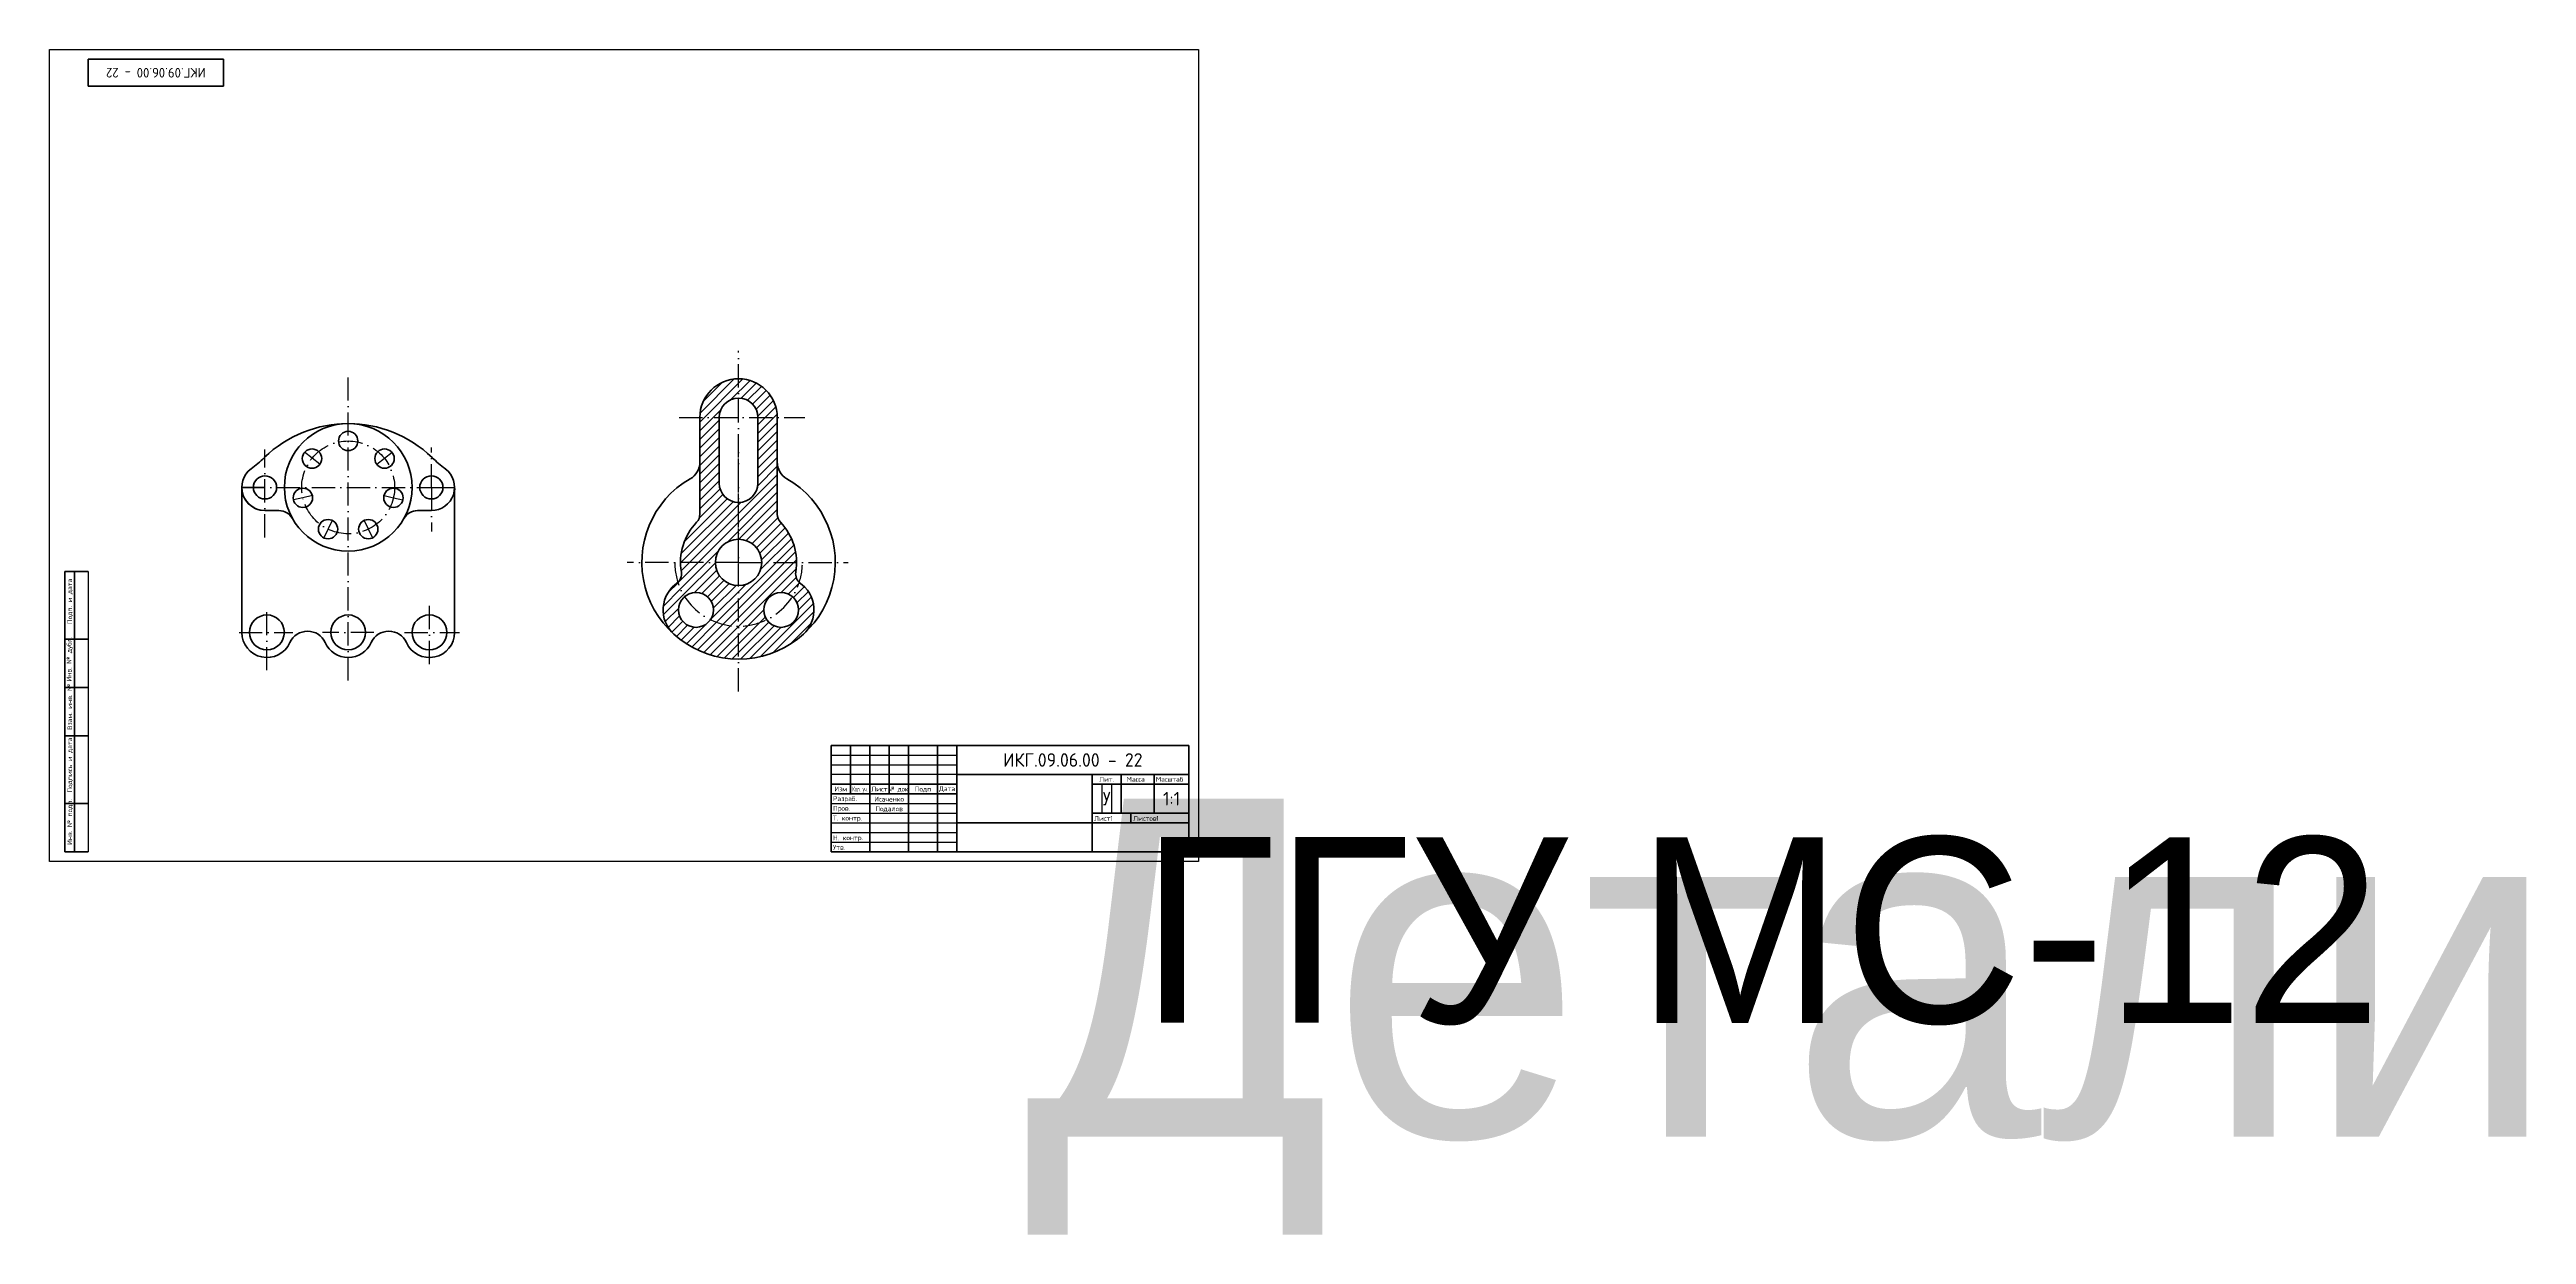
# Model space of a CAD drawing. Header units: millimetres. Extents: x 749 to 2029, y 296 to 909.
import ezdxf
from ezdxf.enums import TextEntityAlignment as Align

# ---------------------------------------------------------------- set-up
doc = ezdxf.new("R2018")
doc.units = ezdxf.units.MM
doc.linetypes.add('ACAD_ISO10W100', pattern=[18, 12, -3, 0, -3])
doc.layers.add('Основная', color=7, linetype='Continuous', lineweight=40)
for name, color, linetype in [('форматки', 7, 'Continuous'), ('центровая', 20, 'ACAD_ISO10W100'), ('штриховка', 124, 'Continuous')]:
    doc.layers.add(name, color=color, linetype=linetype)
doc.styles.add('GOST-2.304_Type-B', font='GOST Common.ttf')
doc.styles.get("Standard").update_dxf_attribs({"font": 'arial.ttf'})
pattern_1 = [(45, (-845.046, -1806.5264), (-2.245064, 2.245064), [])]

# ---------------------------------------------------------------- blocks, each defined once
blk = doc.blocks.new('*U8')
at = {"layer": 'Основная'}
blk.add_circle((0, 0), 5, dxfattribs=at)
blk = doc.blocks.new('*U10')
at = {"layer": 'Основная', "color": 0, "linetype": 'ByBlock', "lineweight": -2, "transparency": 16777216}
blk.add_blockref('*U8', (1654.7, 2574.4), dxfattribs=at)
for p, rotation in [((1636, 2565.3), 51.42857142857143), ((1673.5, 2565.3), 308.5714285714286), ((1631.3, 2545), 102.8571428571429), ((1678.1, 2545), 257.1428571428571), ((1644.3, 2528.8), 154.2857142857143), ((1665.1, 2528.8), 205.7142857142857)]:
    blk.add_blockref('*U8', p, dxfattribs=dict(at, rotation=rotation))
blk = doc.blocks.new('ACAD_SPDS_TB_18')
at = {"linetype": 'Continuous', "lineweight": 60}
for p, q in [((-12, 145), (0, 145)), ((-12, 145), (-12, 0)), ((-7, 145), (-7, 0)), ((-12, 110), (0, 110)), ((-12, 85), (0, 85)), ((-12, 60), (0, 60)), ((-12, 25), (0, 25)), ((-12, 0), (0, 0))]:
    blk.add_line(p, q, dxfattribs=at)
at = {"linetype": 'Continuous', "lineweight": 30}
blk.add_line((0, 145), (0, 0), dxfattribs=at)
at = {"style": 'GOST-2.304_Type-B'}
for s, p in [('Подп. и дата', (-8.3, 117.8)), ('Инв. № дубл.', (-8.6, 88.1)), ('Взам. инв. №', (-8.3, 63)), ('. ', (-8.3, 70.6)), ('Подпись и дата', (-8.3, 30.6)), ('Инв. № подл.', (-8.3, 3.6))]:
    blk.add_text(s, height=2.5, rotation=90, dxfattribs=at).set_placement(p)
for tag, p in [('ПОДП_ДАТА_2', (-3.5, 127.5)), ('ИНВ_Н_ДУБЛ', (-3.7, 97.5)), ('ВЗАМ_ИНВ_Н', (-3.5, 71.9)), ('ПОДП_ДАТА_1', (-3.5, 42.5)), ('ИНВ_НОМ_ПОДЛ', (-3.5, 12.5))]:
    blk.add_attdef(tag, text='', height=2.5, rotation=90, dxfattribs=at).set_placement(p, align=Align.MIDDLE_CENTER)
at = {"style": 'GOST-2.304_Type-B', "flags": 1}
blk.add_attdef('ИДЕНТИФИКАТОР_НАДПИСИ', (-12.1, -11.6), '', height=2.5, dxfattribs=at)
blk = doc.blocks.new('ACAD_SPDS_TB_08')
at = {"linetype": 'Continuous', "lineweight": 60}
for p, q in [((0, 0), (0, -14)), ((70, 0), (0, 0)), ((70, 0), (70, -14)), ((70, -14), (0, -14))]:
    blk.add_line(p, q, dxfattribs=at)
at = {"style": 'GOST-2.304_Type-B', "flags": 8}
blk.add_attdef('ОБОЗНАЧЕНИЕ_ДОКУМЕНТА', text='', height=5, dxfattribs=at).set_placement((35, -7), align=Align.MIDDLE_CENTER)
at = {"style": 'GOST-2.304_Type-B', "flags": 1}
blk.add_attdef('ИДЕНТИФИКАТОР_НАДПИСИ', (-0.4, -20.9), '', height=2.5, dxfattribs=at)
blk = doc.blocks.new('ACAD_SPDS_TB_06')
at = {"linetype": 'Continuous', "lineweight": 60}
for p, q in [((-185, 55), (0, 55)), ((-185, 55), (-185, 0)), ((-175, 55), (-175, 30)), ((-165, 55), (-165, 0)), ((-155, 55), (-155, 30)), ((-145, 55), (-145, 0)), ((-130, 55), (-130, 0)), ((-120, 55), (-120, 0)), ((0, 55), (0, 0)), ((-120, 40), (0, 40)), ((-185, 35), (-120, 35)), ((-185, 30), (-120, 30)), ((-120, 15), (0, 15)), ((-185, 0), (0, 0))]:
    blk.add_line(p, q, dxfattribs=at)
at = {"linetype": 'Continuous', "lineweight": 25}
for p, q in [((-185, 50), (-120, 50)), ((-185, 45), (-120, 45)), ((-185, 25), (-120, 25)), ((-185, 20), (-120, 20)), ((-185, 15), (-120, 15)), ((-185, 10), (-120, 10)), ((-185, 5), (-120, 5))]:
    blk.add_line(p, q, dxfattribs=at)
at = {"lineweight": 25}
blk.add_line((-120, 40), (-185, 40), dxfattribs=at)
at = {"lineweight": 60}
for p, q in [((-50, 40), (-50, 0)), ((-35, 40), (-35, 20)), ((-18, 40), (-18, 20)), ((-50, 35), (0, 35)), ((-50, 20), (0, 20)), ((-30, 20), (-30, 15))]:
    blk.add_line(p, q, dxfattribs=at)
for p, q in [((-45, 35), (-45, 20)), ((-40, 35), (-40, 20)), ((-130, 20), (-120, 20))]:
    blk.add_line(p, q)
at = {"style": 'GOST-2.304_Type-B'}
for s, p in [('Разраб.', (-184, 26.2)), ('.', (-177.6, 31.2)), ('.', (-134.2, 31.2)), ('Т. контр.', (-184, 16.2)), ('Пров.', (-184, 21.2)), ('Лист', (-49, 16)), ('Листов', (-28.8, 16)), ('Утв.', (-184, 1)), ('Н. контр.', (-184, 6))]:
    blk.add_text(s, height=2.5, dxfattribs=at).set_placement(p)
for s, p in [('Изм', (-180, 31.2)), ('Лист', (-160, 31.2)), ('Подп', (-137.5, 31.2)), ('Дата', (-125, 31.4))]:
    blk.add_text(s, height=2.5, dxfattribs=at).set_placement(p, align=Align.CENTER)
at = {"style": 'GOST-2.304_Type-B', "width": 0.70447}
blk.add_text('Кол. уч.', height=2.5, dxfattribs=at).set_placement((-174, 31.2), (-166, 31.2), align=Align.FIT)
at = {"style": 'GOST-2.304_Type-B', "width": 0.9}
blk.add_text('№ док.', height=2.5, dxfattribs=at).set_placement((-150, 31.2), align=Align.CENTER)
at = {"linetype": 'Continuous', "char_height": 2.5, "attachment_point": 5, "style": 'GOST-2.304_Type-B'}
for s, insert, width in [('Лит.', (-42.5, 37.5), 14), ('Масса', (-27.5, 37.5), 14), ('Масштаб', (-10, 37.5), 19)]:
    blk.add_mtext(s, dxfattribs=dict(at, insert=insert, width=width))
at = {"style": 'GOST-2.304_Type-B'}
for tag, p, flags in [('ИДЕНТИФИКАТОР_НАДПИСИ', (-185.3, 60.9), 1), ('ЛИСТ', (-40.7, 16), 8), ('ЛИСТОВ', (-17.1, 16), 8)]:
    blk.add_attdef(tag, p, '', height=2.5, dxfattribs=dict(at, flags=flags))
at = {"style": 'GOST-2.304_Type-B', "flags": 8}
for tag, p in [('ИЗМ_4', (-180, 51)), ('ИЗМ_4_КОЛ_УЧ', (-170, 51)), ('ИЗМ_4_ЛИСТ', (-160, 51)), ('ИЗМ_4_N_ДОК', (-150, 51)), ('ИЗМ_4_ДАТА', (-125, 51)), ('ИЗМ_3', (-180, 46)), ('ИЗМ_2', (-180, 41)), ('ИЗМ_1', (-180, 36)), ('ИЗМ_3_КОЛ_УЧ', (-170, 46)), ('ИЗМ_2_КОЛ_УЧ', (-170, 41)), ('ИЗМ_1_КОЛ_УЧ', (-170, 36)), ('ИЗМ_3_ЛИСТ', (-160, 46)), ('ИЗМ_2_ЛИСТ', (-160, 41)), ('ИЗМ_1_ЛИСТ', (-160, 36)), ('ИЗМ_3_N_ДОК', (-150, 46)), ('ИЗМ_2_N_ДОК', (-150, 41)), ('ИЗМ_1_N_ДОК', (-150, 36)), ('ИЗМ_3_ДАТА', (-125, 46)), ('ИЗМ_2_ДАТА', (-125, 41)), ('ИЗМ_1_ДАТА', (-125, 36)), ('РАЗРАБ_ФИО', (-155, 26)), ('РАЗРАБ_ДАТА', (-125, 26)), ('ДОЛЖНОСТЬ_1', (-175, 11)), ('ДОЛЖНОСТЬ_1_ФИО', (-155, 11)), ('ТКОНТР_ФИО', (-155, 16)), ('ПРОВ_ФИО', (-155, 21)), ('ДОЛЖНОСТЬ_1_ДАТА', (-125, 11)), ('ТКОНТР_ДАТА', (-125, 16)), ('ПРОВ_ДАТА', (-125, 21)), ('НКОНТР_ФИО', (-155, 6)), ('УТВ_ФИО', (-155, 1)), ('НКОНТР_ДАТА', (-125, 6)), ('УТВ_ДАТА', (-125, 1))]:
    blk.add_attdef(tag, text='', height=2.5, dxfattribs=at).set_placement(p, align=Align.CENTER)
at = {"style": 'GOST-2.304_Type-B'}
blk.add_attdef('ОБОЗНАЧЕНИЕ_ДОКУМЕНТА', text='', height=5, dxfattribs=at).set_placement((-60, 47.5), align=Align.MIDDLE_CENTER)
at = {"lineweight": 30, "flags": 104}
for tag, p in [('НАИМЕНОВАНИЕ_ДОКУМЕНТА', (-85, 27.5)), ('ОБОЗНАЧЕНИЕ_МАТЕРИАЛА', (-85, 7.5)), ('НАИМЕНОВАНИЕ_ПРЕДПРИЯТИЯ', (-25, 7.5))]:
    blk.add_attdef(tag, text='', height=3.5, dxfattribs=at).set_placement(p, align=Align.MIDDLE_CENTER)
at = {"style": 'GOST-2.304_Type-B', "flags": 8}
for tag, p in [('Л1', (-47.5, 27.5)), ('Л2', (-42.5, 27.5)), ('Л3', (-37.5, 27.5)), ('МАССА', (-26.5, 27.5)), ('МАСШТАБ', (-9, 27.5))]:
    blk.add_attdef(tag, text='', height=2.5, dxfattribs=at).set_placement(p, align=Align.MIDDLE_CENTER)

msp = doc.modelspace()

# ---------------------------------------------------------------- hatches: boundary and pattern name
at = {"layer": 'штриховка'}
h = msp.add_hatch(dxfattribs=at)
h.set_pattern_fill('ANSI31', color=256)
h.set_pattern_definition(pattern_1)
h.paths.add_polyline_path([(1138.3, 606.2, 0.492746), (1136.3, 633.1, -0.06194), (1132.8, 625.7, -0.220083), (1135.9, 618.9, -0.740145), (1119.5, 613.9, -0.114534), (1104.9, 610.5), (1104.9, 593.5, 0.184483)])
h.paths.add_polyline_path([(1136.3, 633.2, -0.248268), (1134.5, 638.5, 0.041717), (1134.9, 643.5), (1116.9, 643.5, -0.414214), (1104.9, 631.5), (1104.9, 610.5, 0.114534), (1119.5, 613.9, -0.14933), (1117.9, 618.9, -0.639233), (1132.8, 625.7, 0.062536)])
h.paths.add_polyline_path([(1104.9, 631.5, -0.414214), (1092.9, 643.5), (1074.9, 643.5, 0.041717), (1075.4, 638.5, -0.248268), (1073.6, 633.2, 0.062536), (1077.1, 625.7, -0.639233), (1091.9, 618.9, -0.14933), (1090.4, 613.9, 0.114534), (1104.9, 610.5)])
h.paths.add_polyline_path([(1104.9, 674.5, -0.414214), (1094.9, 684.5), (1094.9, 718.5), (1084.9, 718.5), (1084.9, 668.4, -0.193302), (1083.3, 664.2, 0.193302), (1074.9, 643.5), (1092.9, 643.5, -0.414214), (1104.9, 655.5)])
h.paths.add_polyline_path([(1126.6, 664.2, -0.193302), (1124.9, 668.4), (1124.9, 718.5), (1114.9, 718.5), (1114.9, 684.5, -0.414214), (1104.9, 674.5), (1104.9, 655.5, -0.414214), (1116.9, 643.5), (1134.9, 643.5, 0.193302)])
h.paths.add_polyline_path([(1104.9, 738.5), (1104.9, 728.5, -0.414214), (1114.9, 718.5), (1124.9, 718.5, 0.414214)])
h.paths.add_polyline_path([(1104.9, 728.5), (1104.9, 738.5, 0.414214), (1084.9, 718.5), (1094.9, 718.5, -0.414214)])
h = msp.add_hatch(dxfattribs=at)
h.set_pattern_fill('ANSI31', color=256)
h.set_pattern_definition(pattern_1)
h.paths.add_polyline_path([(1073.9, 618.9, -0.220083), (1077.1, 625.7, -0.06194), (1073.6, 633.1, 0.492746), (1071.6, 606.2, 0.184483), (1104.9, 593.5), (1104.9, 610.5, -0.114534), (1090.4, 613.9, -0.740145)])

# ---------------------------------------------------------------- linework, layer by layer
msp.add_lwpolyline([(748.7, 488.8), (748.7, 908.8), (1342.7, 908.8), (1342.7, 488.8), (748.7, 488.8)])
at = {"layer": 'Основная'}
for p, q in [((1084.9, 718.5), (1084.9, 695.4)), ((1084.9, 718.5), (1084.9, 668.4)), ((1094.9, 684.5), (1094.9, 718.5)), ((1114.9, 684.5), (1114.9, 718.5)), ((1124.9, 718.5), (1124.9, 694.6)), ((1124.9, 718.5), (1124.9, 668.4)), ((848.1, 682.3), (848.1, 607.3)), ((958.1, 682.3), (958.1, 607.3)), ((860.1, 670.3), (867.3, 670.3)), ((946.1, 670.3), (938.9, 670.3)), ((946.1, 676.3), (945.9, 676.3)), ((848.1, 607.3), (848.1, 607.3))]:
    msp.add_line(p, q, dxfattribs=at)
for centre, radius in [((903.1, 682.3), 33), ((860.1, 682.3), 6), ((946.1, 682.3), 6), ((1104.9, 643.5), 12), ((1082.9, 618.9), 9), ((1126.9, 618.9), 9), ((861.1, 607.3), 9), ((903.1, 607.3), 9), ((945.1, 607.3), 9)]:
    msp.add_circle(centre, radius, dxfattribs=at)
for centre, radius, start, end in [((1104.9, 718.5), 20, 0, 180), ((1104.9, 718.5), 10, 0, 180), ((903.1, 653), 62.3, 45.8504, 134.1496), ((903.1, 682.3), 33, 90, 180), ((860.1, 682.3), 12, 126.8477, 270), ((811, 747.9), 70, 306.8477, 314.1496), ((946.1, 682.3), 12, 270, 53.1523), ((995.3, 747.9), 70, 225.8504, 233.1523), ((1074.9, 695.4), 10, 300, 0), ((1134.9, 695.4), 10, 180, 240), ((860.1, 682.3), 12, 180, 270), ((1104.9, 643.5), 50, 120, 60), ((1104.9, 684.5), 10, 180, 0), ((867.3, 662.3), 8, 29.1964, 90), ((938.9, 662.3), 8, 90, 150.8036), ((946.1, 682.3), 12, 206.822, 208.8401), ((1078.9, 668.4), 6, 316.2383, 0), ((1130.9, 668.4), 6, 180, 223.7617), ((1104.9, 643.5), 30, 136.2383, 189.5552), ((1104.9, 643.5), 30, 350.4448, 43.7617), ((1082.9, 618.9), 17, 123.2634, 228.1897), ((1069.4, 637.5), 6, 305.943, 9.5552), ((1140.4, 637.5), 6, 170.4448, 234.057), ((1126.9, 618.9), 17, 311.8103, 56.7366), ((861.1, 607.3), 13, 180, 335.9294), ((882.1, 597.9), 10, 24.0706, 155.9294), ((903.1, 607.3), 13, 204.0706, 335.9294), ((924.1, 597.9), 10, 24.0706, 155.9294), ((945.1, 607.3), 13, 204.0706, 0)]:
    msp.add_arc(centre, radius, start, end, dxfattribs=at)
msp.add_open_spline([(958.1, 680.6), (958.2, 681.1), (958.2, 681.7), (958.1, 682.3)], degree=3, dxfattribs=at)
at = {"layer": 'центровая'}
for p, q in [((1104.9, 643.5), (1104.9, 753)), ((903.1, 582.4), (903.1, 740.7)), ((1074.2, 718.5), (1139.1, 718.5)), ((1104.9, 576.7), (1104.9, 704.9)), ((860.1, 656.4), (860.1, 701.9)), ((888.4, 694.3), (880.6, 700.6)), ((925.8, 700.4), (917.9, 694.2)), ((946.1, 682.3), (946.1, 703)), ((848.1, 682.3), (958.1, 682.3)), ((860.1, 682.3), (848.1, 682.3)), ((946.1, 682.3), (958.1, 682.3)), ((946.1, 682.3), (946.1, 659.5)), ((879.7, 676.9), (874.9, 675.8)), ((884.6, 678.1), (879.7, 676.9)), ((921.7, 678.1), (926.5, 676.9)), ((926.5, 676.9), (931.4, 675.8)), ((894.9, 665.2), (890.6, 656.2)), ((911.4, 665.2), (915.7, 656.2)), ((1104.9, 643.5), (1047.3, 643.5)), ((1104.9, 643.5), (1161.5, 643.5)), ((861.1, 587.7), (861.1, 620.5)), ((945.1, 590.9), (945.1, 621.4)), ((846.7, 607.3), (874.5, 607.3)), ((916.4, 607.3), (889.8, 607.3)), ((932.3, 607.3), (960.7, 607.3))]:
    msp.add_line(p, q, dxfattribs=at)
msp.add_circle((903.1, 682.3), 24, dxfattribs=at)
msp.add_arc((1104.9, 643.5), 33, 180, 0, dxfattribs=at)

# ---------------------------------------------------------------- block references
msp.add_blockref('ACAD_SPDS_TB_18', (768.7, 493.8))
at = {"layer": 'Основная'}
msp.add_blockref('*U10', (-751.6, -1868.1), dxfattribs=at)
at = {"layer": 'форматки'}
ref = msp.add_blockref('ACAD_SPDS_TB_08', (768.7, 903.8), dxfattribs=at)
ref.add_attrib('ОБОЗНАЧЕНИЕ_ДОКУМЕНТА', 'ИКГ.09.06.00 - 22', dxfattribs={"layer": '0', "height": 5, "rotation": 180, "style": 'GOST-2.304_Type-B'}).set_placement((803.7, 896.8), align=Align.MIDDLE_CENTER)
ref = msp.add_blockref('ACAD_SPDS_TB_06', (1337.7, 493.8), dxfattribs=at)
lines = msp.add_mtext('Детали', dxfattribs={"layer": '0', "insert": (1252.7, 521.3), "char_height": 174.86, "attachment_point": 1})
ref.add_attrib('НАИМЕНОВАНИЕ_ДОКУМЕНТА', '', (1252.7, 521.3), dxfattribs={"flags": 104}).embed_mtext(lines)
lines = msp.add_mtext('ГГУ МС-12', dxfattribs={"layer": '0', "insert": (1312.7, 501.3), "char_height": 96, "attachment_point": 1})
ref.add_attrib('НАИМЕНОВАНИЕ_ПРЕДПРИЯТИЯ', '', (1312.7, 501.3), dxfattribs={"flags": 104}).embed_mtext(lines)
ref.add_attrib('ОБОЗНАЧЕНИЕ_ДОКУМЕНТА', 'ИКГ.09.06.00 - 22', dxfattribs={"layer": '0', "height": 7, "style": 'GOST-2.304_Type-B'}).set_placement((1277.7, 541.3), align=Align.MIDDLE_CENTER)
ref.add_attrib('ЛИСТ', '1', (1297, 509.8), dxfattribs={"layer": '0', "height": 2.5, "style": 'GOST-2.304_Type-B'})
ref.add_attrib('ЛИСТОВ', '1', (1320.7, 509.8), dxfattribs={"layer": '0', "height": 2.5, "style": 'GOST-2.304_Type-B'})
ref.add_attrib('МАСШТАБ', '1:1', dxfattribs={"layer": '0', "height": 7, "style": 'GOST-2.304_Type-B'}).set_placement((1328.7, 521.3), align=Align.MIDDLE_CENTER)
ref.add_attrib('РАЗРАБ_ФИО', 'Исаченко', dxfattribs={"layer": '0', "height": 2.5, "style": 'GOST-2.304_Type-B'}).set_placement((1182.7, 519.8), align=Align.CENTER)
ref.add_attrib('ПРОВ_ФИО', 'Подалов', dxfattribs={"layer": '0', "height": 2.5, "style": 'GOST-2.304_Type-B'}).set_placement((1182.7, 514.8), align=Align.CENTER)
ref.add_attrib('Л2', 'У', dxfattribs={"layer": '0', "height": 7, "style": 'GOST-2.304_Type-B'}).set_placement((1295.2, 521.3), align=Align.MIDDLE_CENTER)

doc.saveas('drawing.dxf')
